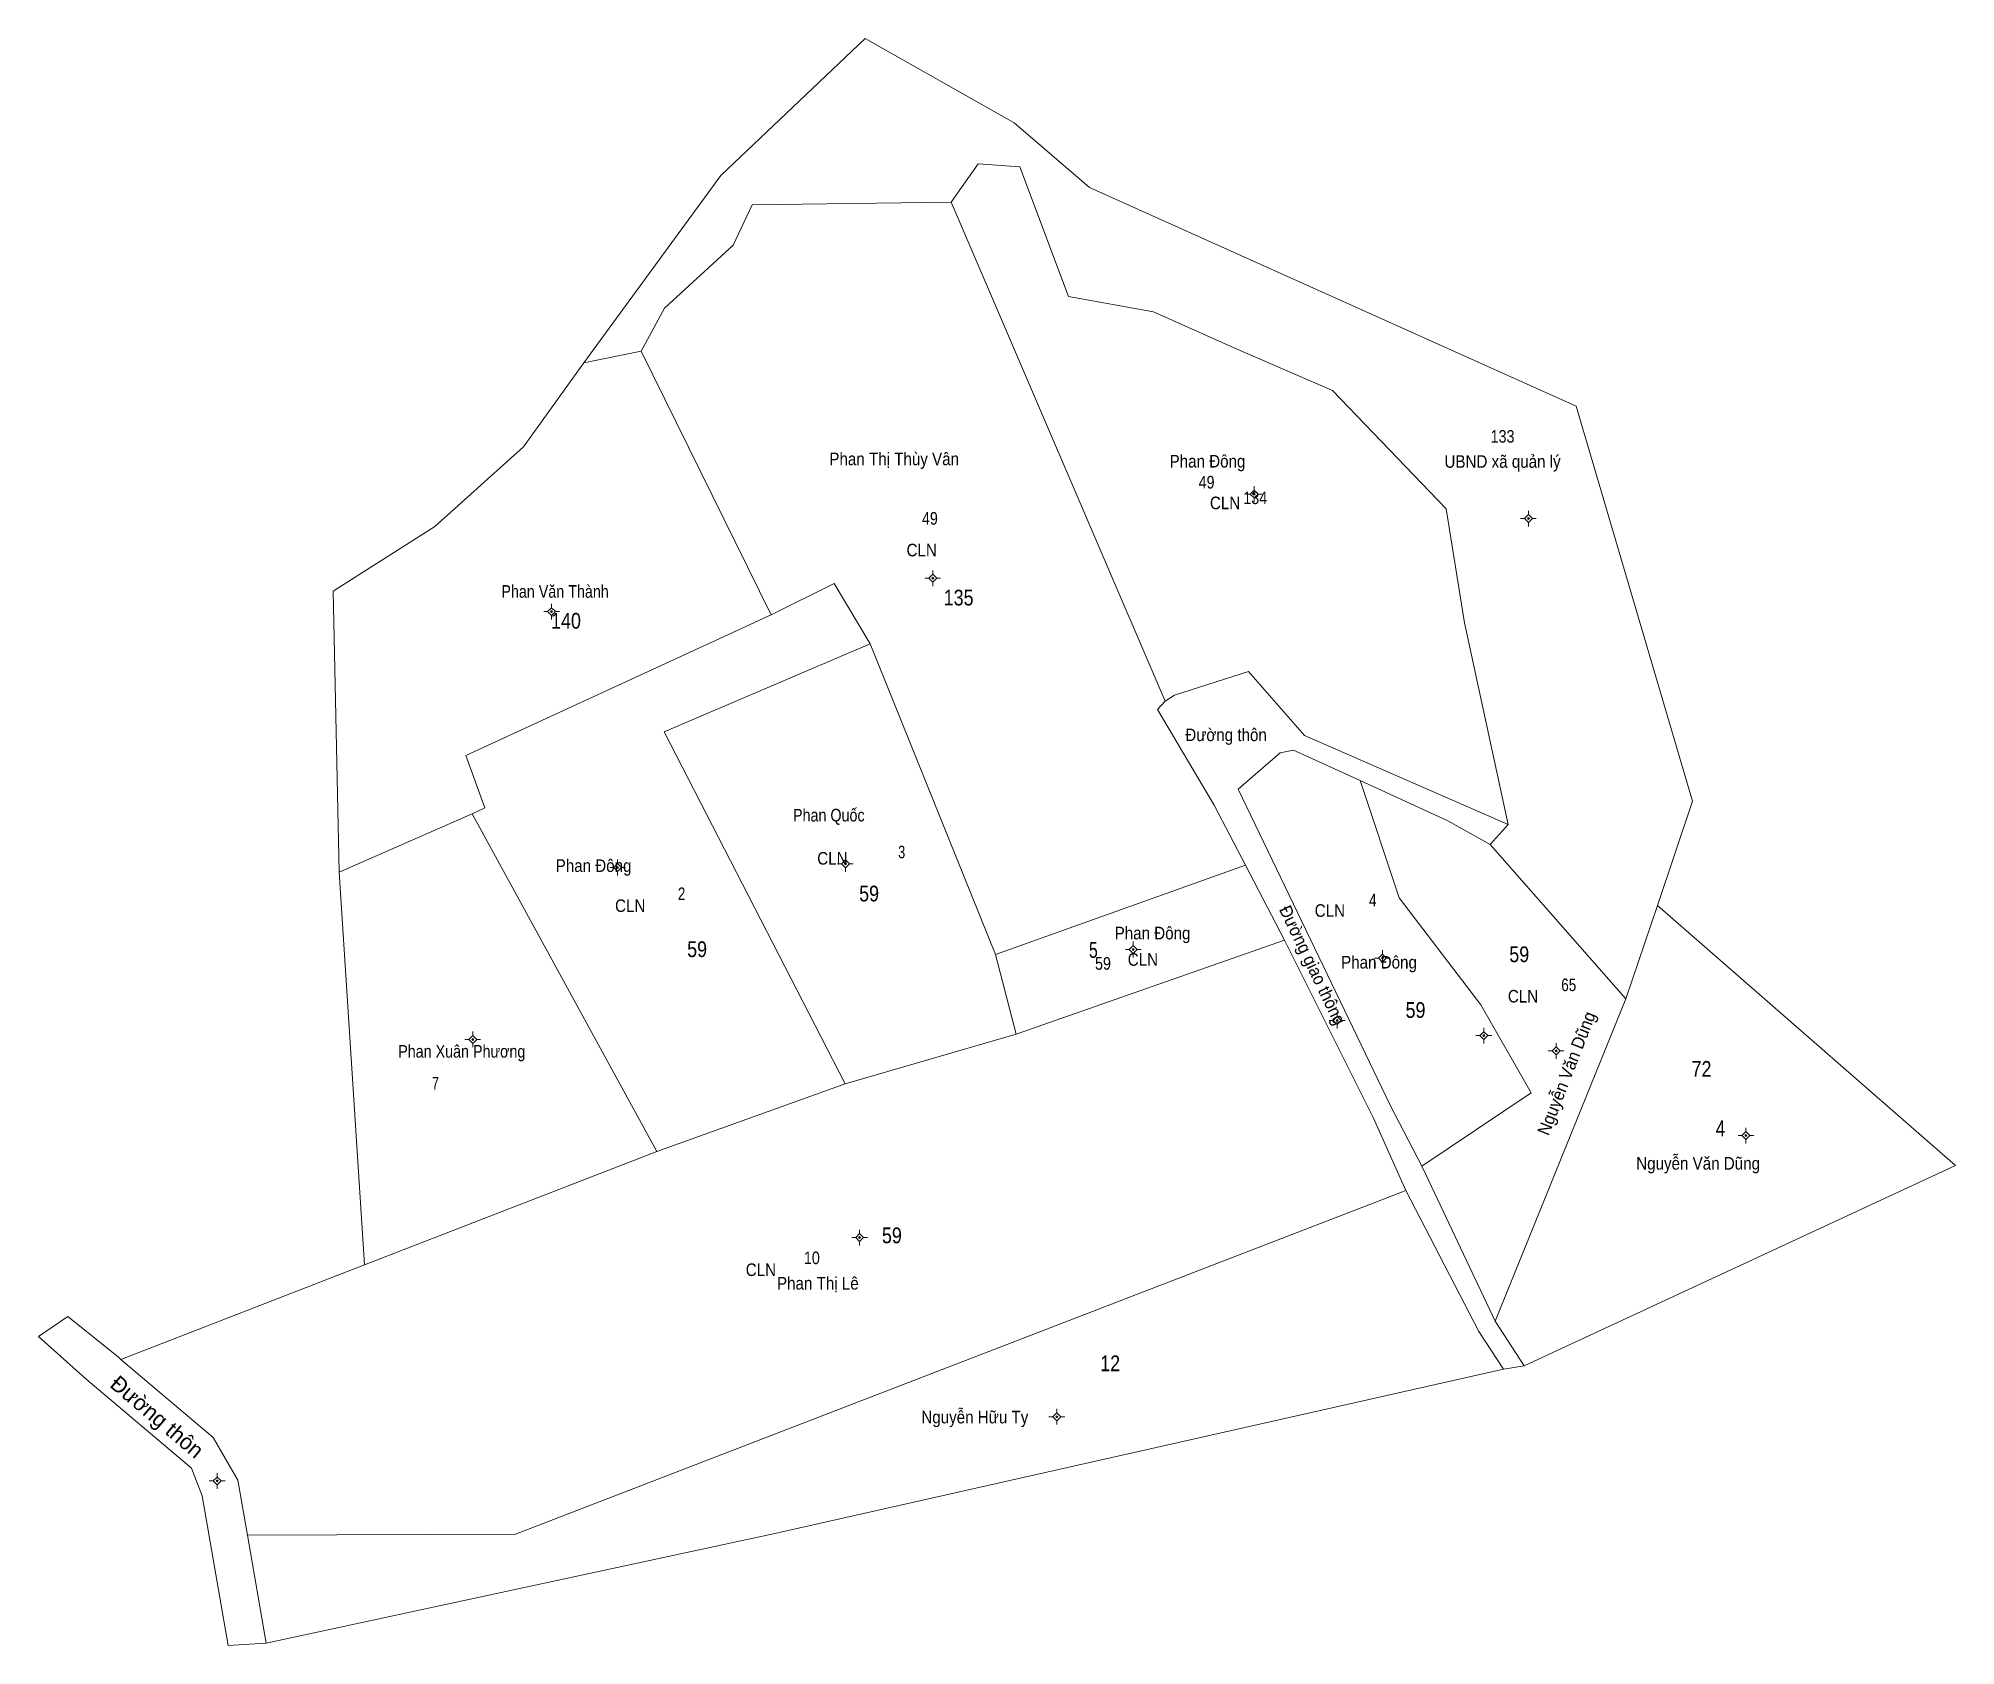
# Model space of a CAD drawing. Header units: metres. Extents: x 537114 to 539413, y 1847369 to 1850045.
# Drawn here: x 537113.8 to 537418.4, y 1848861.2 to 1849116.5 of the extents above; entities that cross this region are included whole.
import ezdxf
from ezdxf.enums import TextEntityAlignment as Align

# ---------------------------------------------------------------- set-up
doc = ezdxf.new("R2010")
doc.units = ezdxf.units.M
doc.header["$LTSCALE"] = 0.8
for name, color, linetype in [('1', 7, 'Continuous'), ('2', 7, 'Continuous'), ('3', 7, 'Continuous'), ('4', 7, 'Continuous')]:
    doc.layers.add(name, color=color, linetype=linetype)
for name, color, linetype, lineweight in [('11', 7, 'Continuous', 13), ('22', 7, 'Continuous', 13), ('5', 7, 'Continuous', 13)]:
    doc.layers.add(name, color=color, linetype=linetype, lineweight=lineweight)

msp = doc.modelspace()

# ---------------------------------------------------------------- texts
at = {"layer": '1'}
for s, width, p in [('Phan Thị Thùy Vân', 0.9, (537249.77, 1849048.7)), ('Phan Đông', 0.9, (537299.55, 1849048.33)), ('UBND xã quản lý', 0.9, (537346.43, 1849048.29)), ('Phan Văn Thành', 0.85, (537195.89, 1849027.65)), ('Đường thôn', 0.9, (537302.5, 1849004.88)), ('Phan Quốc', 0.85, (537239.385, 1848992.12)), ('Phan Đông', 0.9, (537202.01, 1848984.1)), ('Phan Đông', 0.9, (537290.82, 1848973.39)), ('Phan Đông', 0.9, (537326.8, 1848968.76)), ('Phan Xuân Phương', 0.85, (537181.07, 1848954.61)), ('Nguyễn Văn Dũng', 0.9, (537377.5, 1848936.82)), ('Phan Thị Lê', 0.9, (537237.64, 1848917.77)), ('Nguyễn Hữu Ty', 0.9, (537262.585, 1848896.52))]:
    msp.add_text(s, height=2, dxfattribs=dict(at, width=width)).set_placement(p, align=Align.CENTER)
at = {"layer": '1', "width": 0.95}
for s, rotation, p in [('Đường giao thông', 295.7, (537315.3363, 1848968.8737)), ('Nguyễn Văn Dũng', 68.672, (537357.5216, 1848951.7663))]:
    msp.add_text(s, height=2, rotation=rotation, dxfattribs=at).set_placement(p, align=Align.CENTER)
at = {"layer": '1'}
msp.add_text('Đường thôn', height=2.5, rotation=319.767, dxfattribs=at).set_placement((537131.8526, 1848896.6139), align=Align.CENTER)
at = {"layer": '2'}
for s, height, width, p in [('133', 2, 0.85, (537346.43, 1849052.28)), ('134', 2, 0.85, (537307.135, 1849042.52)), ('135', 2.5, 0.85, (537260.01, 1849026.42)), ('140', 2.5, 0.85, (537197.625, 1849022.74)), ('3', 2, 0.75, (537250.96, 1848986.27)), ('2', 2, 0.8, (537215.99, 1848979.63)), ('4', 2, 0.8, (537325.815, 1848978.63)), ('5', 2.5, 0.75, (537281.415, 1848970.46)), ('65', 2, 0.8, (537356.95, 1848965.17)), ('72', 2.5, 0.85, (537378.04, 1848951.57)), ('7', 2, 0.75, (537176.88, 1848949.52)), ('10', 2, 0.85, (537236.69, 1848921.81)), ('12', 2.5, 0.85, (537284.09, 1848904.81))]:
    msp.add_text(s, height=height, dxfattribs=dict(at, width=width)).set_placement(p, align=Align.CENTER)
at = {"layer": '3', "width": 0.9}
for p in [(537305.42, 1849041.71), (537257.22, 1849034.22), (537243.03, 1848985.26), (537210.91, 1848977.74), (537322.07, 1848976.97), (537292.36, 1848969.2), (537352.76, 1848963.36), (537231.67, 1848919.92)]:
    msp.add_text('CLN ', height=2, dxfattribs=at).set_placement(p, align=Align.RIGHT)
at = {"layer": '4'}
for s, height, width, p in [('49', 2, 0.85, (537299.405, 1849045)), ('49', 2, 0.85, (537255.445, 1849039.25)), ('59', 2.5, 0.85, (537245.785, 1848979.42)), ('59', 2.5, 0.85, (537218.455, 1848970.58)), ('59', 2, 0.85, (537282.945, 1848968.57)), ('59', 2.5, 0.85, (537349.085, 1848969.77)), ('59', 2.5, 0.85, (537332.605, 1848960.92)), ('4', 2.5, 0.8, (537381.05, 1848942.13)), ('59', 2.5, 0.85, (537249.405, 1848925.13))]:
    msp.add_text(s, height=height, dxfattribs=dict(at, width=width)).set_placement(p, align=Align.CENTER)

# ---------------------------------------------------------------- hatches: boundary and pattern name
at = {"layer": '11'}
for points in [[(537307.1098, 1849044.11, 1), (537306.8098, 1849044.11, 1)], [(537307.1098, 1849044.11, 1), (537306.8098, 1849044.11, 1)], [(537350.6898, 1849040.22, 1), (537350.3897, 1849040.22, 1)], [(537350.6898, 1849040.22, 1), (537350.3897, 1849040.22, 1)], [(537256.0498, 1849030.74, 1), (537255.7497, 1849030.74, 1)], [(537256.0498, 1849030.74, 1), (537255.7497, 1849030.74, 1)], [(537195.4797, 1849025.44, 1), (537195.1797, 1849025.44, 1)], [(537195.4797, 1849025.44, 1), (537195.1797, 1849025.44, 1)], [(537242.1698, 1848985.38, 1), (537241.8697, 1848985.38, 1)], [(537242.1698, 1848985.38, 1), (537241.8697, 1848985.38, 1)], [(537205.9797, 1848984.81, 1), (537205.6797, 1848984.81, 1)], [(537205.9797, 1848984.81, 1), (537205.6797, 1848984.81, 1)], [(537287.9097, 1848971.78, 1), (537287.6097, 1848971.78, 1)], [(537287.9097, 1848971.78, 1), (537287.6097, 1848971.78, 1)], [(537327.4797, 1848970.41, 1), (537327.1797, 1848970.41, 1)], [(537320.2998, 1848960.51, 1), (537319.9997, 1848960.51, 1)], [(537320.2998, 1848960.51, 1), (537319.9997, 1848960.51, 1)], [(537343.6098, 1848958.1, 1), (537343.3098, 1848958.1, 1)], [(537182.9598, 1848957.5, 1), (537182.6598, 1848957.5, 1)], [(537355.0798, 1848955.68, 1), (537354.7798, 1848955.68, 1)], [(537385.2398, 1848942.22, 1), (537384.9398, 1848942.22, 1)], [(537244.4298, 1848926.03, 1), (537244.1297, 1848926.03, 1)], [(537275.7598, 1848897.58, 1), (537275.4598, 1848897.58, 1)], [(537142.3497, 1848887.37, 1), (537142.0497, 1848887.37, 1)], [(537142.3497, 1848887.37, 1), (537142.0497, 1848887.37, 1)]]:
    msp.add_hatch(color=256, dxfattribs=at).paths.add_polyline_path(points)

# ---------------------------------------------------------------- linework, layer by layer
for p, q in [((537306.33, 1849044.11), (537305.71, 1849044.11)), ((537306.33, 1849044.11), (537305.71, 1849044.11)), ((537306.96, 1849045.36), (537306.96, 1849044.73)), ((537306.96, 1849045.36), (537306.96, 1849044.73)), ((537306.96, 1849043.49), (537306.96, 1849042.86)), ((537306.96, 1849043.49), (537306.96, 1849042.86)), ((537308.21, 1849044.11), (537307.59, 1849044.11)), ((537308.21, 1849044.11), (537307.59, 1849044.11)), ((537349.91, 1849040.22), (537349.29, 1849040.22)), ((537349.91, 1849040.22), (537349.29, 1849040.22)), ((537350.54, 1849041.47), (537350.54, 1849040.85)), ((537350.54, 1849041.47), (537350.54, 1849040.85)), ((537351.79, 1849040.22), (537351.17, 1849040.22)), ((537351.79, 1849040.22), (537351.17, 1849040.22)), ((537350.54, 1849039.59), (537350.54, 1849038.97)), ((537350.54, 1849039.59), (537350.54, 1849038.97)), ((537255.9, 1849031.99), (537255.9, 1849031.37)), ((537255.9, 1849031.99), (537255.9, 1849031.37)), ((537255.27, 1849030.74), (537254.65, 1849030.74)), ((537255.27, 1849030.74), (537254.65, 1849030.74)), ((537255.9, 1849030.11), (537255.9, 1849029.49)), ((537255.9, 1849030.11), (537255.9, 1849029.49)), ((537257.15, 1849030.74), (537256.53, 1849030.74)), ((537257.15, 1849030.74), (537256.53, 1849030.74)), ((537194.7, 1849025.44), (537194.08, 1849025.44)), ((537194.7, 1849025.44), (537194.08, 1849025.44)), ((537195.33, 1849026.69), (537195.33, 1849026.07)), ((537195.33, 1849026.69), (537195.33, 1849026.07)), ((537196.58, 1849025.44), (537195.95, 1849025.44)), ((537196.58, 1849025.44), (537195.95, 1849025.44)), ((537195.33, 1849024.81), (537195.33, 1849024.19)), ((537195.33, 1849024.81), (537195.33, 1849024.19)), ((537205.83, 1848986.06), (537205.83, 1848985.43)), ((537205.83, 1848986.06), (537205.83, 1848985.43)), ((537241.39, 1848985.38), (537240.77, 1848985.38)), ((537241.39, 1848985.38), (537240.77, 1848985.38)), ((537242.02, 1848986.63), (537242.02, 1848986.01)), ((537242.02, 1848986.63), (537242.02, 1848986.01)), ((537243.27, 1848985.38), (537242.65, 1848985.38)), ((537243.27, 1848985.38), (537242.65, 1848985.38)), ((537205.2, 1848984.81), (537204.58, 1848984.81)), ((537205.2, 1848984.81), (537204.58, 1848984.81)), ((537205.83, 1848984.19), (537205.83, 1848983.56)), ((537205.83, 1848984.19), (537205.83, 1848983.56)), ((537207.08, 1848984.81), (537206.45, 1848984.81)), ((537207.08, 1848984.81), (537206.45, 1848984.81)), ((537242.02, 1848984.75), (537242.02, 1848984.13)), ((537242.02, 1848984.75), (537242.02, 1848984.13)), ((537287.13, 1848971.78), (537286.51, 1848971.78)), ((537287.13, 1848971.78), (537286.51, 1848971.78)), ((537287.76, 1848973.03), (537287.76, 1848972.41)), ((537287.76, 1848973.03), (537287.76, 1848972.41)), ((537287.76, 1848971.15), (537287.76, 1848970.53)), ((537287.76, 1848971.15), (537287.76, 1848970.53)), ((537289.01, 1848971.78), (537288.39, 1848971.78)), ((537289.01, 1848971.78), (537288.39, 1848971.78)), ((537326.7, 1848970.41), (537326.08, 1848970.41)), ((537327.33, 1848971.66), (537327.33, 1848971.03)), ((537328.58, 1848970.41), (537327.95, 1848970.41)), ((537327.33, 1848969.79), (537327.33, 1848969.16)), ((537320.15, 1848961.76), (537320.15, 1848961.13)), ((537320.15, 1848961.76), (537320.15, 1848961.13)), ((537182.81, 1848958.75), (537182.81, 1848958.13)), ((537319.53, 1848960.51), (537318.9, 1848960.51)), ((537319.53, 1848960.51), (537318.9, 1848960.51)), ((537320.15, 1848959.89), (537320.15, 1848959.26)), ((537320.15, 1848959.89), (537320.15, 1848959.26)), ((537321.4, 1848960.51), (537320.77, 1848960.51)), ((537321.4, 1848960.51), (537320.77, 1848960.51)), ((537342.83, 1848958.1), (537342.21, 1848958.1)), ((537343.46, 1848959.35), (537343.46, 1848958.73)), ((537344.71, 1848958.1), (537344.09, 1848958.1)), ((537182.19, 1848957.5), (537181.56, 1848957.5)), ((537182.81, 1848956.87), (537182.81, 1848956.25)), ((537184.06, 1848957.5), (537183.44, 1848957.5)), ((537343.46, 1848957.47), (537343.46, 1848956.85)), ((537354.31, 1848955.68), (537353.68, 1848955.68)), ((537354.93, 1848956.93), (537354.93, 1848956.31)), ((537354.93, 1848955.05), (537354.93, 1848954.43)), ((537356.18, 1848955.68), (537355.56, 1848955.68)), ((537385.09, 1848943.47), (537385.09, 1848942.85)), ((537384.47, 1848942.22), (537383.84, 1848942.22)), ((537385.09, 1848941.59), (537385.09, 1848940.97)), ((537386.34, 1848942.22), (537385.71, 1848942.22)), ((537243.65, 1848926.03), (537243.03, 1848926.03)), ((537244.28, 1848927.28), (537244.28, 1848926.65)), ((537244.28, 1848925.41), (537244.28, 1848924.78)), ((537245.53, 1848926.03), (537244.91, 1848926.03)), ((537274.99, 1848897.58), (537274.36, 1848897.58)), ((537275.61, 1848898.83), (537275.61, 1848898.21)), ((537276.86, 1848897.58), (537276.23, 1848897.58)), ((537275.61, 1848896.95), (537275.61, 1848896.33)), ((537142.2, 1848888.62), (537142.2, 1848887.99)), ((537142.2, 1848888.62), (537142.2, 1848887.99)), ((537141.57, 1848887.37), (537140.95, 1848887.37)), ((537141.57, 1848887.37), (537140.95, 1848887.37)), ((537142.2, 1848886.75), (537142.2, 1848886.12)), ((537142.2, 1848886.75), (537142.2, 1848886.12)), ((537143.45, 1848887.37), (537142.82, 1848887.37)), ((537143.45, 1848887.37), (537142.82, 1848887.37))]:
    msp.add_line(p, q, dxfattribs=at)
for points in [[(537306.96, 1849044.73), (537306.33, 1849044.11), (537306.96, 1849043.49), (537307.59, 1849044.11)], [(537306.96, 1849044.73), (537306.33, 1849044.11), (537306.96, 1849043.49), (537307.59, 1849044.11)], [(537350.54, 1849040.85), (537349.91, 1849040.22), (537350.54, 1849039.59), (537351.17, 1849040.22)], [(537350.54, 1849040.85), (537349.91, 1849040.22), (537350.54, 1849039.59), (537351.17, 1849040.22)], [(537255.9, 1849031.37), (537255.27, 1849030.74), (537255.9, 1849030.11), (537256.53, 1849030.74)], [(537255.9, 1849031.37), (537255.27, 1849030.74), (537255.9, 1849030.11), (537256.53, 1849030.74)], [(537195.33, 1849026.07), (537194.7, 1849025.44), (537195.33, 1849024.81), (537195.95, 1849025.44)], [(537195.33, 1849026.07), (537194.7, 1849025.44), (537195.33, 1849024.81), (537195.95, 1849025.44)], [(537205.83, 1848985.43), (537205.2, 1848984.81), (537205.83, 1848984.19), (537206.45, 1848984.81)], [(537205.83, 1848985.43), (537205.2, 1848984.81), (537205.83, 1848984.19), (537206.45, 1848984.81)], [(537242.02, 1848986.01), (537241.39, 1848985.38), (537242.02, 1848984.75), (537242.65, 1848985.38)], [(537242.02, 1848986.01), (537241.39, 1848985.38), (537242.02, 1848984.75), (537242.65, 1848985.38)], [(537287.76, 1848972.41), (537287.13, 1848971.78), (537287.76, 1848971.15), (537288.39, 1848971.78)], [(537287.76, 1848972.41), (537287.13, 1848971.78), (537287.76, 1848971.15), (537288.39, 1848971.78)], [(537327.33, 1848971.03), (537326.7, 1848970.41), (537327.33, 1848969.79), (537327.95, 1848970.41)], [(537320.15, 1848961.13), (537319.53, 1848960.51), (537320.15, 1848959.89), (537320.77, 1848960.51)], [(537320.15, 1848961.13), (537319.53, 1848960.51), (537320.15, 1848959.89), (537320.77, 1848960.51)], [(537182.81, 1848958.13), (537182.19, 1848957.5), (537182.81, 1848956.87), (537183.44, 1848957.5)], [(537343.46, 1848958.73), (537342.83, 1848958.1), (537343.46, 1848957.47), (537344.09, 1848958.1)], [(537354.93, 1848956.31), (537354.31, 1848955.68), (537354.93, 1848955.05), (537355.56, 1848955.68)], [(537385.09, 1848942.85), (537384.47, 1848942.22), (537385.09, 1848941.59), (537385.71, 1848942.22)], [(537244.28, 1848926.65), (537243.65, 1848926.03), (537244.28, 1848925.41), (537244.91, 1848926.03)], [(537275.61, 1848898.21), (537274.99, 1848897.58), (537275.61, 1848896.95), (537276.23, 1848897.58)], [(537142.2, 1848887.99), (537141.57, 1848887.37), (537142.2, 1848886.75), (537142.82, 1848887.37)], [(537142.2, 1848887.99), (537141.57, 1848887.37), (537142.2, 1848886.75), (537142.82, 1848887.37)]]:
    msp.add_lwpolyline(points, close=True, dxfattribs=at)
for centre in [(537306.9598, 1849044.11), (537306.9598, 1849044.11), (537350.5397, 1849040.22), (537350.5397, 1849040.22), (537255.8997, 1849030.74), (537255.8997, 1849030.74), (537195.3297, 1849025.44), (537195.3297, 1849025.44), (537242.0197, 1848985.38), (537242.0197, 1848985.38), (537205.8297, 1848984.81), (537205.8297, 1848984.81), (537287.7597, 1848971.78), (537287.7597, 1848971.78), (537327.3297, 1848970.41), (537320.1497, 1848960.51), (537320.1497, 1848960.51), (537343.4598, 1848958.1), (537182.8098, 1848957.5), (537354.9298, 1848955.68), (537385.0898, 1848942.22), (537244.2797, 1848926.03), (537275.6098, 1848897.58), (537142.1997, 1848887.37), (537142.1997, 1848887.37)]:
    msp.add_circle(centre, 0.15, dxfattribs=at)
at = {"layer": '22'}
for p, q in [((537347.32, 1848991.64), (537344.47, 1848988.48)), ((537305.57, 1848985.19), (537311.81, 1848973.28)), ((537345.24, 1848912.75), (537349.86, 1848905.64)), ((537346.59, 1848905.11), (537349.86, 1848905.64))]:
    msp.add_line(p, q, dxfattribs=at)
for points in [[(537347.32, 1848991.64), (537314.96, 1849005.77), (537306.07, 1849015.91), (537294.33, 1849012.18), (537292.8, 1849011.21)], [(537305.57, 1848985.19), (537300.63, 1848994.69), (537291.61, 1849009.9), (537292.8, 1849011.21)], [(537323.8, 1848998.61), (537313.2, 1849003.46), (537311.11, 1849003.04), (537304.43, 1848997.23), (537323.34, 1848957.95), (537328.59, 1848947.04), (537333.58, 1848937.37)], [(537323.8, 1848998.61), (537337.75, 1848992.22), (537344.47, 1848988.48)], [(537311.81, 1848973.28), (537325.94, 1848945.02), (537331.07, 1848933.53)], [(537333.58, 1848937.37), (537334.26, 1848936.05), (537345.24, 1848912.75)], [(537331.07, 1848933.53), (537342.65, 1848911.13), (537346.59, 1848905.11)], [(537126.92, 1848906.69), (537126.51, 1848907.04), (537118.5, 1848913.52), (537113.79, 1848910.31), (537121.31, 1848903.57), (537138.1, 1848889.38), (537139.82, 1848885.03), (537143.97, 1848861.22), (537149.98, 1848861.63)], [(537126.92, 1848906.69), (537141.58, 1848894.29), (537145.48, 1848887.51), (537147, 1848878.78)], [(537147, 1848878.78), (537148.98, 1848867.41), (537149.98, 1848861.63)]]:
    msp.add_lwpolyline(points, dxfattribs=at)
at = {"layer": '5'}
for p, q in [((537292.8, 1849011.21), (537258.81, 1849090.49)), ((537209.56, 1849066.83), (537200.46, 1849064.94)), ((537230.23, 1849024.95), (537209.56, 1849066.83)), ((537265.85, 1848971), (537245.93, 1849020.33)), ((537161.56, 1848984.06), (537182.71, 1848993.31)), ((537182.71, 1848993.31), (537212.08, 1848939.72)), ((537344.47, 1848988.48), (537366.03, 1848963.96)), ((537265.85, 1848971), (537305.57, 1848985.19)), ((537366.03, 1848963.96), (537371.04, 1848978.79)), ((537311.81, 1848973.28), (537269.17, 1848958.36)), ((537269.17, 1848958.36), (537265.85, 1848971)), ((537345.24, 1848912.75), (537366.03, 1848963.96)), ((537269.17, 1848958.36), (537241.98, 1848950.43)), ((537212.08, 1848939.72), (537241.98, 1848950.43)), ((537126.92, 1848906.69), (537165.61, 1848921.7))]:
    msp.add_line(p, q, dxfattribs=at)
for points in [[(537371.04, 1848978.79), (537376.63, 1848995.34), (537358.1, 1849058.09), (537280.81, 1849092.79), (537268.85, 1849103.09), (537245.17, 1849116.49), (537222.2, 1849094.71), (537200.46, 1849064.94)], [(537258.81, 1849090.49), (537263.09, 1849096.58), (537269.72, 1849096.07), (537277.48, 1849075.5), (537290.97, 1849073.08), (537304.37, 1849067.09), (537319.42, 1849060.55), (537337.46, 1849041.78), (537340.37, 1849023.68), (537347.32, 1848991.64)], [(537258.81, 1849090.49), (537227.21, 1849090.05), (537224.21, 1849083.62), (537213.3, 1849073.62), (537209.56, 1849066.83)], [(537200.46, 1849064.94), (537190.89, 1849051.64), (537176.77, 1849038.95), (537160.61, 1849028.69), (537161.56, 1848984.06), (537165.61, 1848921.7), (537212.08, 1848939.72)], [(537245.93, 1849020.33), (537240.22, 1849029.9), (537230.23, 1849024.95)], [(537182.71, 1848993.31), (537184.74, 1848994.29), (537181.7, 1849002.58), (537230.23, 1849024.95)], [(537241.98, 1848950.43), (537213.22, 1849006.34), (537245.93, 1849020.33)], [(537323.8, 1848998.61), (537330, 1848980), (537343, 1848963), (537351, 1848949), (537333.58, 1848937.37)], [(537349.86, 1848905.64), (537418.42, 1848937.46), (537371.04, 1848978.79)], [(537331.07, 1848933.53), (537326.58, 1848931.74), (537189.62, 1848878.9), (537147, 1848878.78)], [(537149.98, 1848861.63), (537230.78, 1848879.01), (537346.59, 1848905.11)]]:
    msp.add_lwpolyline(points, dxfattribs=at)

msp.set_redraw_order([(e.dxf.handle, doc.entitydb.next_handle()) for e in msp.query("TEXT MTEXT ATTDEF DIMENSION ARC_DIMENSION")])  # texts and dimensions are drawn at this point

doc.saveas('drawing.dxf')
